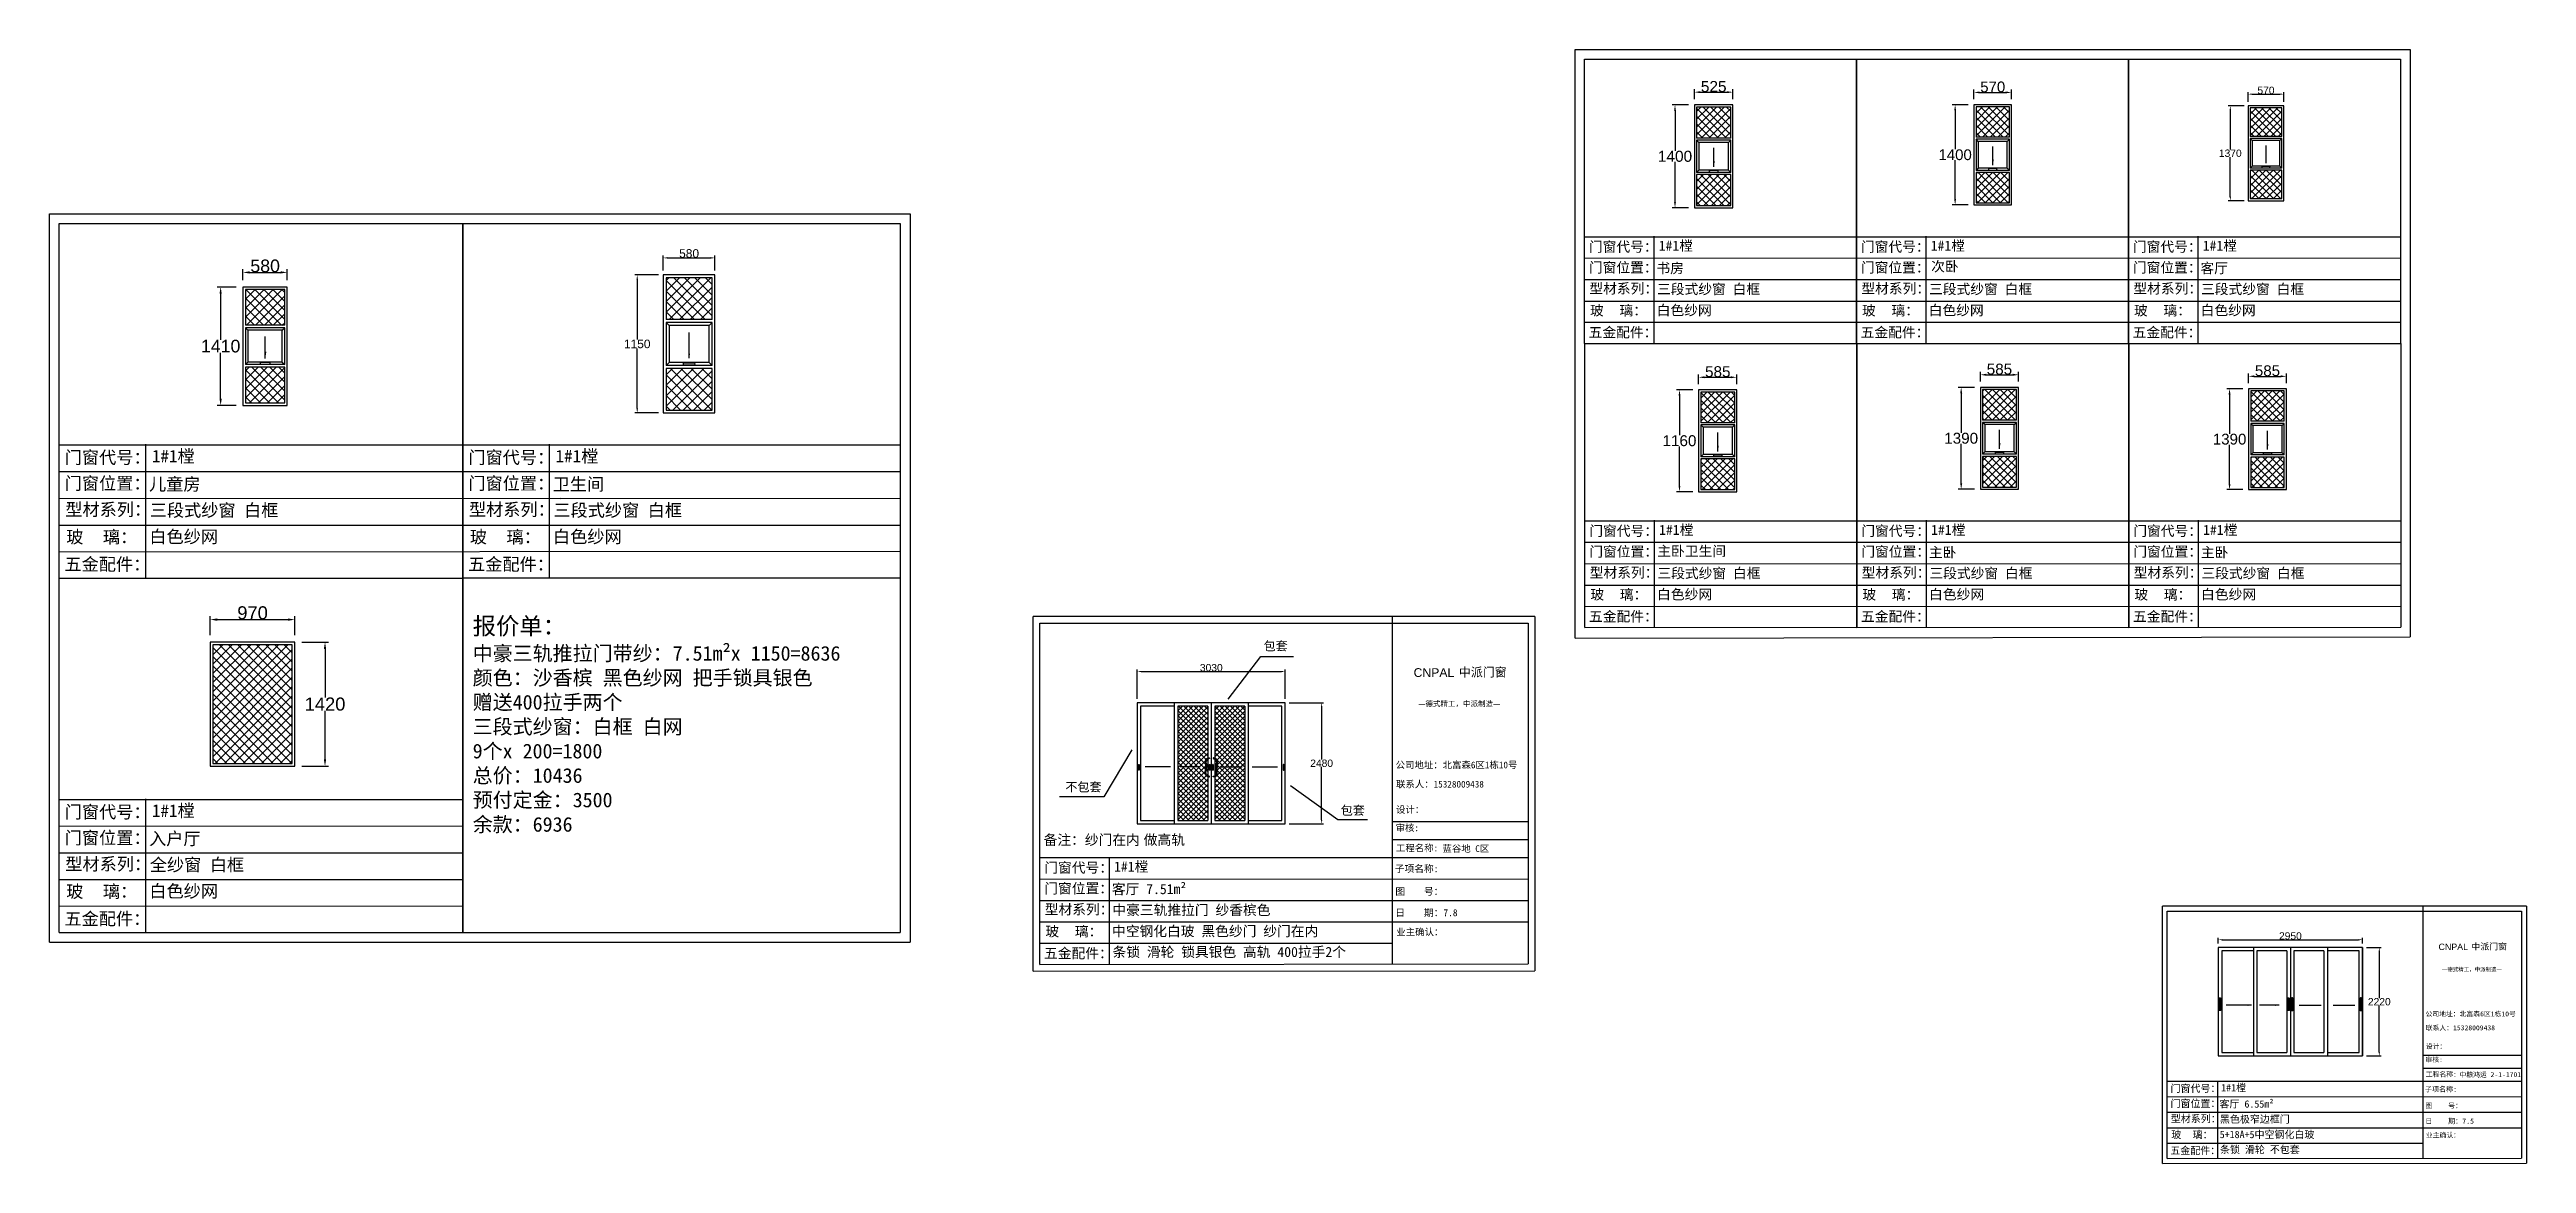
# Model space of a CAD drawing. Header units: inches. Extents: x -138455 to 599497, y -747149 to 13167.
# Drawn here: x 117887 to 168568, y -143740 to -120940 of the extents above; entities that cross this region are included whole.
import ezdxf

# ---------------------------------------------------------------- set-up
doc = ezdxf.new("R2010")
doc.units = ezdxf.units.IN
doc.header["$MEASUREMENT"] = 0
doc.header["$PDMODE"] = 35
doc.header["$PDSIZE"] = -3
doc.layers.add('0 @ 1', color=7, linetype='Continuous')
doc.styles.add('Annotative', font='arialbd.ttf')
doc.styles.add('MtXpl_', font='')
doc.styles.get("Standard").update_dxf_attribs({"font": 'arial.ttf'})
doc.styles.get('MtXpl_').set_extended_font_data('SimSun')
doc.dimstyles.get("Standard").update_dxf_attribs({"dimtxt": 80, "dimasz": 70, "dimexe": 40, "dimexo": 80, "dimgap": 0, "dimtad": 1, "dimtih": 1, "dimtoh": 1, "dimdec": 0, "dimzin": 0, "dimdsep": 46, "dimtxsty": 'Standard', "dimcen": 0.09, "dimadec": 0, "dimazin": 0, "dimtfac": 1, "dimtdec": 0, "dimtofl": 0, "dimtmove": 0, "dimatfit": 3, "dimfxl": 0, "dimtolj": 1, "dimtzin": 0, "dimarcsym": 0})
pattern_1 = [(45, (17833.36, -10904.98), (-53.03301, 53.03301), []), (135, (17833.36, -10904.98), (-53.03301, -53.03301), [])]

msp = doc.modelspace()

# ---------------------------------------------------------------- texts
for height, p in [(178.72, (145797.4, -133781.8)), (129.7, (166768.8, -139371.1))]:
    msp.add_text('CNPAL', height=height).set_placement(p)
at = {"style": 'MtXpl_'}
for s, height, p in [('中派门窗', 178.72, (146725.3, -133774.4)), ('—德式精工，中派制造—', 109.979, (145890.9, -134384.3)), ('公司地址：北富森6区1栋10号', 137.473, (145430, -135652.4)), ('联系人：15328009438', 137.473, (145437.5, -136045.4)), ('审核:', 137.47, (145428.9, -136939.9)), ('设计：', 137.47, (145437.7, -136567.1)), ('工程名称:', 137.47, (145437.1, -137352.7)), ('蓝谷地 C区', 137.47, (146388.2, -137364.5)), ('子项名称:', 142.06, (145413.2, -137777.5)), ('图    号：', 142.06, (145423.5, -138243.4)), ('日    期：7.8', 142.06, (145424, -138678.6)), ('业主确认：', 137.47, (145443, -139070.4)), ('中派门窗', 129.7, (167442.2, -139365.7)), ('—德式精工，中派制造—', 79.816, (166836.6, -139808.3)), ('公司地址：北富森6区1栋10号', 99.77, (166502.2, -140728.7)), ('联系人：15328009438', 99.77, (166507.6, -141013.9)), ('设计：', 99.77, (166507.8, -141392.5)), ('审核:', 99.77, (166501.4, -141663)), ('工程名称:', 99.77, (166507.3, -141962.7)), ('中粮鸿运 2-1-1701', 99.77, (167197.6, -141971.2)), ('子项名称:', 103.1, (166490, -142270.9)), ('图    号：', 103.1, (166497.4, -142609)), ('日    期：7.5', 103.1, (166497.8, -142924.9)), ('业主确认：', 99.77, (166511.6, -143209.3))]:
    msp.add_text(s, height=height, dxfattribs=at).set_placement(p)
at = {"layer": '0 @ 1', "style": 'Annotative'}
for s, height, p in [('门窗代号：', 206.21, (149384.8, -125079.1)), ('门窗代号：', 206.21, (154950.2, -125079.2)), ('门窗代号：', 206.21, (160515.6, -125079.2)), ('门窗位置：', 206.21, (149384.8, -125503.9)), ('门窗位置：', 206.21, (154950.2, -125504)), ('门窗位置：', 206.21, (160515.6, -125504)), ('型材系列：', 206.21, (149393.5, -125933.1)), ('玻    璃：', 206.21, (149407.9, -126383.1)), ('型材系列：', 206.21, (154958.9, -125933.2)), ('玻    璃：', 206.21, (154973.3, -126383.2)), ('型材系列：', 206.21, (160524.2, -125933.2)), ('玻    璃：', 206.21, (160538.7, -126383.2)), ('五金配件：', 206.21, (149379.7, -126831.4)), ('五金配件：', 206.21, (154945.1, -126831.5)), ('五金配件：', 206.21, (160510.5, -126831.5)), ('门窗代号：', 257.28, (118199.7, -129417.3)), ('门窗代号：', 257.28, (126458.3, -129417.3)), ('门窗位置：', 257.28, (118199.7, -129947.3)), ('门窗位置：', 257.28, (126458.3, -129947.3)), ('型材系列：', 257.28, (118210.5, -130482.7)), ('型材系列：', 257.28, (126469.2, -130482.7)), ('玻    璃：', 257.28, (118228.5, -131044.1)), ('玻    璃：', 257.28, (126487.1, -131044.1)), ('门窗代号：', 206.21, (149392.8, -130894.6)), ('门窗代号：', 206.21, (154958.2, -130894.7)), ('门窗代号：', 206.21, (160523.6, -130894.7)), ('门窗位置：', 206.21, (149392.8, -131319.4)), ('门窗位置：', 206.21, (154958.2, -131319.5)), ('门窗位置：', 206.21, (160523.6, -131319.5)), ('五金配件：', 257.28, (118193.4, -131603.5)), ('五金配件：', 257.28, (126452, -131603.5)), ('型材系列：', 206.21, (149401.5, -131748.6)), ('型材系列：', 206.21, (154966.9, -131748.7)), ('型材系列：', 206.21, (160532.3, -131748.7)), ('玻    璃：', 206.21, (149415.9, -132198.5)), ('玻    璃：', 206.21, (154981.3, -132198.7)), ('玻    璃：', 206.21, (160546.7, -132198.7)), ('五金配件：', 206.21, (149387.7, -132646.9)), ('五金配件：', 206.21, (154953.1, -132647)), ('五金配件：', 206.21, (160518.5, -132647)), ('门窗代号：', 257.28, (118199.5, -136673.1)), ('门窗位置：', 257.28, (118199.5, -137203.1)), ('备注：纱门在内 做高轨', 206.21, (138226.8, -137218.7)), ('型材系列：', 257.28, (118210.4, -137738.5)), ('门窗代号：', 206.21, (138241, -137788.4)), ('玻    璃：', 257.28, (118228.3, -138299.9)), ('门窗位置：', 206.21, (138241, -138213.2)), ('五金配件：', 257.28, (118193.2, -138859.3)), ('型材系列：', 206.21, (138249.7, -138642.4)), ('玻    璃：', 206.21, (138264.1, -139092.4)), ('五金配件：', 206.21, (138235.9, -139540.7)), ('门窗代号：', 149.66, (161284.8, -142278.9)), ('型材系列：', 149.66, (161291.1, -142898.6)), ('门窗位置：', 149.66, (161284.8, -142587.2)), ('五金配件：', 149.66, (161281.1, -143550.6)), ('玻    璃：', 149.66, (161301.5, -143225.2))]:
    msp.add_text(s, height=height, dxfattribs=at).set_placement(p)
at = {"layer": '0 @ 1', "attachment_point": 1, "style": 'Annotative'}
for s, width, insert, char_height in [('{\\fSimSun|b1|i0|c134|p2;1#1樘}', 4396.385, (150812.7, -124851.8), 206.21), ('{\\fSimSun|b1|i0|c134|p2;1#1樘}', 4396.385, (156378.1, -124852), 206.21), ('{\\fSimSun|b1|i0|c134|p2;1#1樘}', 4396.385, (161943.5, -124852), 206.21), ('{\\fSimSun|b1|i0|c134|p2;书房   }', 4396.385, (150766.6, -125311.3), 206.21), ('{\\fSimSun|b1|i0|c134|p2;次卧 }', 4396.385, (156387.9, -125275.4), 206.21), ('{\\fSimSun|b1|i0|c134|p2;客厅  }', 4396.385, (161897.4, -125311.4), 206.21), ('{\\fSimSun|b1|i0|c134|p2;三段式纱窗 白框}', 4396.385, (150778.5, -125739.4), 206.21), ('{\\fSimSun|b1|i0|c134|p2;白色纱网 }', 5972.399, (150772, -126171.9), 206.21), ('{\\fSimSun|b1|i0|c134|p2;三段式纱窗 白框}', 4396.385, (156343.9, -125739.5), 206.21), ('{\\fSimSun|b1|i0|c134|p2;白色纱网 }', 5972.399, (156337.4, -126172), 206.21), ('{\\fSimSun|b1|i0|c134|p2;三段式纱窗 白框}', 4396.385, (161909.3, -125739.5), 206.21), ('{\\fSimSun|b1|i0|c134|p2;白色纱网 }', 5972.399, (161902.7, -126172), 206.21), ('{\\fSimSun|b1|i0|c134|p2;1#1樘}', 4396.385, (119981.3, -129133.7), 257.281), ('{\\fSimSun|b1|i0|c134|p2;1#1樘}', 4396.385, (128239.9, -129133.7), 257.281), ('{\\fSimSun|b1|i0|c134|p2;儿童房}', 4396.385, (119923.8, -129706.9), 257.281), ('{\\fSimSun|b1|i0|c134|p2;卫生间 }', 4396.385, (128182.4, -129706.9), 257.281), ('{\\fSimSun|b1|i0|c134|p2;三段式纱窗 白框}', 4396.385, (119938.6, -130241.1), 257.281), ('{\\fSimSun|b1|i0|c134|p2;三段式纱窗 白框}', 4396.385, (128197.2, -130241.1), 257.281), ('{\\fSimSun|b1|i0|c134|p2;白色纱网 }', 5972.399, (119930.4, -130780.7), 257.281), ('{\\fSimSun|b1|i0|c134|p2;白色纱网 }', 5972.399, (128189.1, -130780.7), 257.281), ('{\\fSimSun|b1|i0|c134|p2;1#1樘}', 4396.385, (150820.7, -130667.3), 206.21), ('{\\fSimSun|b1|i0|c134|p2;1#1樘}', 4396.385, (156386.1, -130667.5), 206.21), ('{\\fSimSun|b1|i0|c134|p2;1#1樘}', 4396.385, (161951.5, -130667.5), 206.21), ('{\\fSimSun|b1|i0|c134|p2;主卧卫生间   }', 4396.385, (150783.9, -131102.3), 206.21), ('{\\fSimSun|b1|i0|c134|p2;主卧}', 4396.385, (156340, -131126.9), 206.21), ('{\\fSimSun|b1|i0|c134|p2;主卧}', 4396.385, (161905.4, -131126.9), 206.21), ('{\\fSimSun|b1|i0|c134|p2;三段式纱窗 白框}', 4396.385, (150786.5, -131554.9), 206.21), ('{\\fSimSun|b1|i0|c134|p2;三段式纱窗 白框}', 4396.385, (156351.9, -131555), 206.21), ('{\\fSimSun|b1|i0|c134|p2;三段式纱窗 白框}', 4396.385, (161917.3, -131555), 206.21), ('{\\fSimSun|b1|i0|c134|p2;白色纱网 }', 5972.399, (150780, -131987.4), 206.21), ('{\\fSimSun|b1|i0|c134|p2;白色纱网 }', 5972.399, (156345.4, -131987.5), 206.21), ('{\\fSimSun|b1|i0|c134|p2;白色纱网 }', 5972.399, (161910.8, -131987.5), 206.21), ('{\\fSimSun|b1|i0|c134|p2;报价单：\\P\\H0.85714x;中豪三轨推拉门带纱：7.51m²x 1150=8636\\P颜色：沙香槟 黑色纱网 把手锁具银色\\P赠送400拉手两个\\P三段式纱窗：白框 白网 \\P9个x 200=1800\\P总价：10436\\P预付定金：3500\\P余款：6936}', 9905.416, (126545, -132564.9), 350), ('{\\fSimSun|b1|i0|c134|p2;包套}', 945.13, (142728.1, -133059.5), 180.693), ('{\\fSimSun|b1|i0|c134|p2;不包套}', 945.13, (138671.9, -135946.1), 180.693), ('{\\fSimSun|b1|i0|c134|p2;1#1樘}', 4396.385, (119981.3, -136389.5), 257.281), ('{\\fSimSun|b1|i0|c134|p2;包套}', 945.13, (144306.7, -136424.8), 180.693), ('{\\fSimSun|b1|i0|c134|p2;入户厅}', 4396.385, (119923.8, -136962.7), 257.281), ('{\\fSimSun|b1|i0|c134|p2;全纱窗 白框}', 4396.385, (119938.6, -137496.9), 257.281), ('{\\fSimSun|b1|i0|c134|p2;1#1樘}', 4396.385, (139668.9, -137561.2), 206.21), ('{\\fSimSun|b1|i0|c134|p2;白色纱网 }', 5972.399, (119930.4, -138036.5), 257.281), ('{\\fSimSun|b1|i0|c134|p2;客厅 7.51m²   }', 4396.385, (139622.8, -138020.6), 206.21), ('{\\fSimSun|b1|i0|c134|p2;中空钢化白玻 黑色纱门 纱门在内}', 5972.399, (139628.1, -138881.2), 206.21), ('{\\fSimSun|b1|i0|c134|p2;中豪三轨推拉门 纱香槟色}', 4396.385, (139634.7, -138448.7), 206.21), ('{\\fSimSun|b1|i0|c134|p2;条锁 滑轮 锁具银色 高轨 400拉手2个}', 5156.596, (139636.1, -139307.3), 206.21), ('{\\fSimSun|b1|i0|c134|p2;1#1樘}', 4396.385, (162321.1, -142113.9), 149.655), ('{\\fSimSun|b1|i0|c134|p2;客厅 6.55m² }', 4396.385, (162287.6, -142447.4), 149.655), ('{\\fSimSun|b1|i0|c134|p2;黑色极窄边框门}', 4396.385, (162296.2, -142758.1), 149.655), ('{\\fSimSun|b1|i0|c134|p2;5+18A+5中空钢化白玻 }', 5972.399, (162291.5, -143071.9), 149.655), ('{\\fSimSun|b1|i0|c134|p2;条锁 滑轮 不包套 }', 5156.596, (162297.3, -143381.2), 149.655)]:
    msp.add_mtext_dynamic_manual_height_columns(s, width=width, gutter_width=903.5, heights=[0], dxfattribs=dict(at, insert=insert, char_height=char_height))

# ---------------------------------------------------------------- blocks, each defined once
blk = doc.blocks.new('*D793')
at = {"color": 0, "lineweight": -2, "transparency": 16777216}
for p, q in [((151678, -122382), (151455, -122382)), ((151495, -122462), (151495, -123005)), ((151495, -123702), (151495, -123159)), ((151678, -123782), (151455, -123782))]:
    blk.add_line(p, q, dxfattribs=at)
at = {"color": 0, "transparency": 16777216}
for points in [[(151482, -122462), (151508, -122462), (151495, -122382)], [(151482, -123702), (151508, -123702), (151495, -123782)]]:
    blk.add_solid(points, dxfattribs=at)
at = {"layer": 'Defpoints', "color": 0, "transparency": 16777216}
for p in [(151758, -122382), (151495, -123782), (151758, -123782)]:
    blk.add_point(p, dxfattribs=at)
at = {"color": 0, "transparency": 16777216, "insert": (151495, -123082), "char_height": 150, "attachment_point": 5}
blk.add_mtext('\\A1;1400', dxfattribs=at)
blk = doc.blocks.new('*D794')
at = {"color": 0, "lineweight": -2, "transparency": 16777216}
for p, q in [((151758, -122302), (151758, -122169)), ((151838, -122209), (152203, -122209)), ((152283, -122302), (152283, -122169))]:
    blk.add_line(p, q, dxfattribs=at)
at = {"color": 0, "transparency": 16777216}
for points in [[(151838, -122196), (151838, -122222), (151758, -122209)], [(152203, -122196), (152203, -122222), (152283, -122209)]]:
    blk.add_solid(points, dxfattribs=at)
at = {"layer": 'Defpoints', "color": 0, "transparency": 16777216}
for p in [(152283, -122209), (151758, -122382), (152283, -122382)]:
    blk.add_point(p, dxfattribs=at)
at = {"color": 0, "transparency": 16777216, "insert": (152021, -122133), "char_height": 150, "attachment_point": 5}
blk.add_mtext('\\A1;525', dxfattribs=at)
blk = doc.blocks.new('*D797')
at = {"color": 0, "lineweight": -2, "transparency": 16777216}
for p, q in [((157320, -122418), (157096, -122418)), ((157136, -122498), (157136, -123041)), ((157136, -123738), (157136, -123195)), ((157320, -123818), (157096, -123818))]:
    blk.add_line(p, q, dxfattribs=at)
at = {"color": 0, "transparency": 16777216}
for points in [[(157123, -122498), (157149, -122498), (157136, -122418)], [(157123, -123738), (157149, -123738), (157136, -123818)]]:
    blk.add_solid(points, dxfattribs=at)
at = {"layer": 'Defpoints', "color": 0, "transparency": 16777216}
for p in [(157400, -122418), (157136, -123818), (157400, -123818)]:
    blk.add_point(p, dxfattribs=at)
at = {"color": 0, "transparency": 16777216, "insert": (157136, -123118), "char_height": 150, "attachment_point": 5}
blk.add_mtext('\\A1;1400', dxfattribs=at)
blk = doc.blocks.new('*D798')
at = {"color": 0, "lineweight": -2, "transparency": 16777216}
for p, q in [((157400, -122338), (157400, -122205)), ((157480, -122245), (157845, -122245)), ((157925, -122338), (157925, -122205))]:
    blk.add_line(p, q, dxfattribs=at)
at = {"color": 0, "transparency": 16777216}
for points in [[(157480, -122232), (157480, -122259), (157400, -122245)], [(157845, -122232), (157845, -122259), (157925, -122245)]]:
    blk.add_solid(points, dxfattribs=at)
at = {"layer": 'Defpoints', "color": 0, "transparency": 16777216}
for p in [(157925, -122245), (157400, -122418), (157925, -122418)]:
    blk.add_point(p, dxfattribs=at)
at = {"color": 0, "transparency": 16777216, "insert": (157662, -122169), "char_height": 150, "attachment_point": 5}
blk.add_mtext('\\A1;570', dxfattribs=at)
blk = doc.blocks.new('*D795')
at = {"color": 0, "lineweight": -2, "transparency": 16777216}
for p, q in [((151724, -128196), (151501, -128196)), ((151541, -128276), (151541, -128819)), ((151541, -129516), (151541, -128973)), ((151724, -129596), (151501, -129596))]:
    blk.add_line(p, q, dxfattribs=at)
at = {"color": 0, "transparency": 16777216}
for points in [[(151528, -128276), (151554, -128276), (151541, -128196)], [(151528, -129516), (151554, -129516), (151541, -129596)]]:
    blk.add_solid(points, dxfattribs=at)
at = {"layer": 'Defpoints', "color": 0, "transparency": 16777216}
for p in [(151804, -128196), (151541, -129596), (151804, -129596)]:
    blk.add_point(p, dxfattribs=at)
at = {"color": 0, "transparency": 16777216, "insert": (151541, -128896), "char_height": 150, "attachment_point": 5}
blk.add_mtext('\\A1;1160', dxfattribs=at)
blk = doc.blocks.new('*D796')
at = {"color": 0, "lineweight": -2, "transparency": 16777216}
for p, q in [((151804, -128116), (151804, -127983)), ((151884, -128023), (152249, -128023)), ((152329, -128116), (152329, -127983))]:
    blk.add_line(p, q, dxfattribs=at)
at = {"color": 0, "transparency": 16777216}
for points in [[(151884, -128010), (151884, -128036), (151804, -128023)], [(152249, -128010), (152249, -128036), (152329, -128023)]]:
    blk.add_solid(points, dxfattribs=at)
at = {"layer": 'Defpoints', "color": 0, "transparency": 16777216}
for p in [(151804, -128196), (152329, -128023), (152329, -128196)]:
    blk.add_point(p, dxfattribs=at)
at = {"color": 0, "transparency": 16777216, "insert": (152067, -127947), "char_height": 150, "attachment_point": 5}
blk.add_mtext('\\A1;585', dxfattribs=at)
blk = doc.blocks.new('*D799')
at = {"color": 0, "lineweight": -2, "transparency": 16777216}
for p, q in [((157252, -128198), (157028, -128198)), ((157068, -128278), (157068, -128821)), ((157068, -129518), (157068, -128974)), ((157252, -129598), (157028, -129598))]:
    blk.add_line(p, q, dxfattribs=at)
at = {"color": 0, "transparency": 16777216}
for points in [[(157055, -128278), (157082, -128278), (157068, -128198)], [(157055, -129518), (157082, -129518), (157068, -129598)]]:
    blk.add_solid(points, dxfattribs=at)
at = {"layer": 'Defpoints', "color": 0, "transparency": 16777216}
for p in [(157332, -128198), (157068, -129598), (157332, -129598)]:
    blk.add_point(p, dxfattribs=at)
at = {"color": 0, "transparency": 16777216, "insert": (157068, -128898), "char_height": 150, "attachment_point": 5}
blk.add_mtext('\\A1;1390', dxfattribs=at)
blk = doc.blocks.new('*D800')
at = {"color": 0, "lineweight": -2, "transparency": 16777216}
for p, q in [((157332, -128118), (157332, -127985)), ((157412, -128025), (157777, -128025)), ((157857, -128118), (157857, -127985))]:
    blk.add_line(p, q, dxfattribs=at)
at = {"color": 0, "transparency": 16777216}
for points in [[(157412, -128011), (157412, -128038), (157332, -128025)], [(157777, -128011), (157777, -128038), (157857, -128025)]]:
    blk.add_solid(points, dxfattribs=at)
at = {"layer": 'Defpoints', "color": 0, "transparency": 16777216}
for p in [(157332, -128198), (157857, -128025), (157857, -128198)]:
    blk.add_point(p, dxfattribs=at)
at = {"color": 0, "transparency": 16777216, "insert": (157594, -127948), "char_height": 150, "attachment_point": 5}
blk.add_mtext('\\A1;585', dxfattribs=at)
blk = doc.blocks.new('*D801')
at = {"color": 0, "lineweight": -2, "transparency": 16777216}
for p, q in [((162817, -128198), (162594, -128198)), ((162634, -128278), (162634, -128821)), ((162634, -129518), (162634, -128974)), ((162817, -129598), (162594, -129598))]:
    blk.add_line(p, q, dxfattribs=at)
at = {"color": 0, "transparency": 16777216}
for points in [[(162620, -128278), (162647, -128278), (162634, -128198)], [(162620, -129518), (162647, -129518), (162634, -129598)]]:
    blk.add_solid(points, dxfattribs=at)
at = {"layer": 'Defpoints', "color": 0, "transparency": 16777216}
for p in [(162897, -128198), (162634, -129598), (162897, -129598)]:
    blk.add_point(p, dxfattribs=at)
at = {"color": 0, "transparency": 16777216, "insert": (162634, -128898), "char_height": 150, "attachment_point": 5}
blk.add_mtext('\\A1;1390', dxfattribs=at)
blk = doc.blocks.new('*D802')
at = {"color": 0, "lineweight": -2, "transparency": 16777216}
for p, q in [((162897, -128118), (162897, -127985)), ((162977, -128025), (163342, -128025)), ((163422, -128118), (163422, -127985))]:
    blk.add_line(p, q, dxfattribs=at)
at = {"color": 0, "transparency": 16777216}
for points in [[(162977, -128011), (162977, -128038), (162897, -128025)], [(163342, -128011), (163342, -128038), (163422, -128025)]]:
    blk.add_solid(points, dxfattribs=at)
at = {"layer": 'Defpoints', "color": 0, "transparency": 16777216}
for p in [(162897, -128198), (163422, -128025), (163422, -128198)]:
    blk.add_point(p, dxfattribs=at)
at = {"color": 0, "transparency": 16777216, "insert": (163160, -127948), "char_height": 150, "attachment_point": 5}
blk.add_mtext('\\A1;585', dxfattribs=at)
blk = doc.blocks.new('*D815')
at = {"color": 0, "lineweight": -2, "transparency": 16777216}
for p, q in [((162809, -122382), (162586, -122382)), ((162626, -122462), (162626, -123006)), ((162626, -123702), (162626, -123159)), ((162809, -123782), (162586, -123782))]:
    blk.add_line(p, q, dxfattribs=at)
at = {"color": 0, "transparency": 16777216}
for points in [[(162612, -122462), (162639, -122462), (162626, -122382)], [(162612, -123702), (162639, -123702), (162626, -123782)]]:
    blk.add_solid(points, dxfattribs=at)
at = {"layer": 'Defpoints', "color": 0, "transparency": 16777216}
for p in [(162889, -122382), (162626, -123782), (162889, -123782)]:
    blk.add_point(p, dxfattribs=at)
at = {"color": 0, "transparency": 16777216, "insert": (162626, -123082), "char_height": 150, "width": 433.32, "attachment_point": 5}
blk.add_mtext('\\A1;1410', dxfattribs=at)
blk = doc.blocks.new('*D816')
at = {"color": 0, "lineweight": -2, "transparency": 16777216}
for p, q in [((162889, -122302), (162889, -122169)), ((162969, -122209), (163334, -122209)), ((163414, -122302), (163414, -122169))]:
    blk.add_line(p, q, dxfattribs=at)
at = {"color": 0, "transparency": 16777216}
for points in [[(162969, -122196), (162969, -122223), (162889, -122209)], [(163334, -122196), (163334, -122223), (163414, -122209)]]:
    blk.add_solid(points, dxfattribs=at)
at = {"layer": 'Defpoints', "color": 0, "transparency": 16777216}
for p in [(162889, -122382), (163414, -122209), (163414, -122382)]:
    blk.add_point(p, dxfattribs=at)
at = {"color": 0, "transparency": 16777216, "insert": (163152, -122133), "char_height": 150, "attachment_point": 5}
blk.add_mtext('\\A1;580', dxfattribs=at)
blk = doc.blocks.new('*D809')
at = {"color": 0, "lineweight": -2, "transparency": 16777216}
for p, q in [((110563, -132956), (110563, -132738)), ((110643, -132778), (111453, -132778)), ((111533, -132956), (111533, -132738))]:
    blk.add_line(p, q, dxfattribs=at)
at = {"color": 0, "transparency": 16777216}
for points in [[(110643, -132765), (110643, -132792), (110563, -132778)], [(111453, -132765), (111453, -132792), (111533, -132778)]]:
    blk.add_solid(points, dxfattribs=at)
at = {"layer": 'Defpoints', "color": 0, "transparency": 16777216}
for p in [(111533, -132778), (110563, -133036), (111533, -133036)]:
    blk.add_point(p, dxfattribs=at)
at = {"color": 0, "transparency": 16777216, "insert": (111048, -132702), "char_height": 150, "attachment_point": 5}
blk.add_mtext('\\A1;970', dxfattribs=at)
blk = doc.blocks.new('*D810')
at = {"color": 0, "lineweight": -2, "transparency": 16777216}
for p, q in [((111613, -133036), (111917, -133036)), ((111877, -133116), (111877, -133669)), ((111877, -134376), (111877, -133822)), ((111613, -134456), (111917, -134456))]:
    blk.add_line(p, q, dxfattribs=at)
at = {"color": 0, "transparency": 16777216}
for points in [[(111863, -133116), (111890, -133116), (111877, -133036)], [(111863, -134376), (111890, -134376), (111877, -134456)]]:
    blk.add_solid(points, dxfattribs=at)
at = {"layer": 'Defpoints', "color": 0, "transparency": 16777216}
for p in [(111533, -133036), (111533, -134456), (111877, -134456)]:
    blk.add_point(p, dxfattribs=at)
at = {"color": 0, "transparency": 16777216, "insert": (111877, -133746), "char_height": 150, "attachment_point": 5}
blk.add_mtext('\\A1;1420', dxfattribs=at)
blk = doc.blocks.new('*D812')
at = {"color": 0, "lineweight": -2, "transparency": 16777216}
for p, q in [((130350, -125841), (129934, -125841)), ((129974, -125921), (129974, -126975)), ((129974, -128183), (129974, -127129)), ((130350, -128263), (129934, -128263))]:
    blk.add_line(p, q, dxfattribs=at)
at = {"color": 0, "transparency": 16777216}
for points in [[(129961, -125921), (129987, -125921), (129974, -125841)], [(129961, -128183), (129987, -128183), (129974, -128263)]]:
    blk.add_solid(points, dxfattribs=at)
at = {"layer": 'Defpoints', "color": 0, "transparency": 16777216}
for p in [(130430, -125841), (129974, -128263), (130430, -128263)]:
    blk.add_point(p, dxfattribs=at)
at = {"color": 0, "transparency": 16777216, "insert": (129974, -127052), "char_height": 150, "attachment_point": 5}
blk.add_mtext('\\A1;1150', dxfattribs=at)
blk = doc.blocks.new('*D813')
at = {"color": 0, "lineweight": -2, "transparency": 16777216}
for p, q in [((130430, -125761), (130430, -125502)), ((130510, -125542), (131258, -125542)), ((131338, -125761), (131338, -125502))]:
    blk.add_line(p, q, dxfattribs=at)
at = {"color": 0, "transparency": 16777216}
for points in [[(130510, -125528), (130510, -125555), (130430, -125542)], [(131258, -125528), (131258, -125555), (131338, -125542)]]:
    blk.add_solid(points, dxfattribs=at)
at = {"layer": 'Defpoints', "color": 0, "transparency": 16777216}
for p in [(131338, -125542), (130430, -125841), (131338, -125841)]:
    blk.add_point(p, dxfattribs=at)
at = {"color": 0, "transparency": 16777216, "insert": (130884, -125465), "char_height": 150, "attachment_point": 5}
blk.add_mtext('\\A1;580', dxfattribs=at)
blk = doc.blocks.new('*D817')
at = {"color": 0, "lineweight": -2, "transparency": 16777216}
for p, q in [((162794, -122092), (162468, -122092)), ((162508, -122172), (162508, -122986)), ((162508, -123954), (162508, -123140)), ((162794, -124034), (162468, -124034))]:
    blk.add_line(p, q, dxfattribs=at)
at = {"color": 0, "transparency": 16777216}
for points in [[(162495, -122172), (162522, -122172), (162508, -122092)], [(162495, -123954), (162522, -123954), (162508, -124034)]]:
    blk.add_solid(points, dxfattribs=at)
at = {"layer": 'Defpoints', "color": 0, "transparency": 16777216}
for p in [(162874, -122092), (162508, -124034), (162874, -124034)]:
    blk.add_point(p, dxfattribs=at)
at = {"color": 0, "transparency": 16777216, "insert": (162508, -123063), "char_height": 150, "width": 433.32, "attachment_point": 5}
blk.add_mtext('\\A1;1370', dxfattribs=at)
blk = doc.blocks.new('*D818')
at = {"color": 0, "lineweight": -2, "transparency": 16777216}
for p, q in [((162874, -122012), (162874, -121813)), ((162954, -121853), (163522, -121853)), ((163602, -122012), (163602, -121813))]:
    blk.add_line(p, q, dxfattribs=at)
at = {"color": 0, "transparency": 16777216}
for points in [[(162954, -121839), (162954, -121866), (162874, -121853)], [(163522, -121839), (163522, -121866), (163602, -121853)]]:
    blk.add_solid(points, dxfattribs=at)
at = {"layer": 'Defpoints', "color": 0, "transparency": 16777216}
for p in [(162874, -122092), (163602, -121853), (163602, -122092)]:
    blk.add_point(p, dxfattribs=at)
at = {"color": 0, "transparency": 16777216, "insert": (163238, -121776), "char_height": 150, "attachment_point": 5}
blk.add_mtext('\\A1;570', dxfattribs=at)
blk = doc.blocks.new('*D819')
at = {"color": 0, "lineweight": -2, "transparency": 16777216}
for p, q in [((140143, -134229), (140143, -133631)), ((140223, -133671), (143093, -133671)), ((143173, -134229), (143173, -133631))]:
    blk.add_line(p, q, dxfattribs=at)
at = {"color": 0, "transparency": 16777216}
for points in [[(140223, -133658), (140223, -133684), (140143, -133671)], [(143093, -133658), (143093, -133684), (143173, -133671)]]:
    blk.add_solid(points, dxfattribs=at)
at = {"layer": 'Defpoints', "color": 0, "transparency": 16777216}
for p in [(143173, -133671), (140143, -134309), (143173, -134309)]:
    blk.add_point(p, dxfattribs=at)
at = {"color": 0, "transparency": 16777216, "insert": (141658, -133594), "char_height": 150, "attachment_point": 5}
blk.add_mtext('\\A1;3030', dxfattribs=at)
blk = doc.blocks.new('*D820')
at = {"color": 0, "lineweight": -2, "transparency": 16777216}
for p, q in [((143253, -134309), (143956, -134309)), ((143916, -134389), (143916, -135472)), ((143916, -136709), (143916, -135625)), ((143253, -136789), (143956, -136789))]:
    blk.add_line(p, q, dxfattribs=at)
at = {"color": 0, "transparency": 16777216}
for points in [[(143903, -134389), (143929, -134389), (143916, -134309)], [(143903, -136709), (143929, -136709), (143916, -136789)]]:
    blk.add_solid(points, dxfattribs=at)
at = {"layer": 'Defpoints', "color": 0, "transparency": 16777216}
for p in [(143173, -134309), (143173, -136789), (143916, -136789)]:
    blk.add_point(p, dxfattribs=at)
at = {"color": 0, "transparency": 16777216, "insert": (143916, -135549), "char_height": 150, "attachment_point": 5}
blk.add_mtext('\\A1;2480', dxfattribs=at)
blk = doc.blocks.new('123z')
at = {"color": 0}
for points in [[(94078, 52755), (94078, 52755, 0.414214), (94088, 52765), (94088, 52845, 0.414214), (94078, 52855), (94078, 52855, 0.414214), (94068, 52845), (94068, 52765, 0.414214)], [(94078, 52775), (94078, 52775, 0.414214), (94083, 52780), (94083, 52830, 0.414214), (94078, 52835), (94078, 52835, 0.414214), (94073, 52830), (94073, 52780, 0.414214)]]:
    blk.add_lwpolyline(points, format="xyb", close=True, dxfattribs=at)
blk = doc.blocks.new('123hhh')
for centre, radius, start, end in [((280706, -83231), 10, 16.4502, 30.1514), ((280724, -83285), 15, 176.7622, 183.2378), ((280706, -83339), 10, 329.8486, 343.5498)]:
    blk.add_arc(centre, radius, start, end)
for points, knots in [([(280692, -83211), (280689, -83211), (280685, -83210), (280685, -83215), (280690, -83217), (280696, -83217), (280704, -83219), (280711, -83226), (280713, -83239), (280712, -83254), (280711, -83268), (280709, -83277), (280709, -83282), (280709, -83284)], [0, 0, 0, 0, 6.082763, 8.582763, 11.318747, 19.461781, 26.725965, 36.438119, 46.233865, 64.642794, 80.276332, 88.205882, 94.390611, 94.390611, 94.390611, 94.390611]), ([(280715, -83226), (280712, -83222), (280707, -83214), (280697, -83212), (280692, -83211)], [0.93741, 0.93741, 0.93741, 0.93741, 13.606526, 29.417915, 29.417915, 29.417915, 29.417915]), ([(280716, -83229), (280716, -83230), (280717, -83234), (280717, -83249), (280717, -83266), (280717, -83280), (280717, -83285)], [1.197256, 1.197256, 1.197256, 1.197256, 5.358743, 14.155697, 44.084834, 57.684594, 57.684594, 57.684594, 57.684594]), ([(280692, -83359), (280689, -83359), (280685, -83360), (280685, -83355), (280690, -83353), (280696, -83353), (280704, -83351), (280711, -83344), (280713, -83331), (280712, -83316), (280711, -83302), (280709, -83293), (280709, -83288), (280709, -83286)], [0, 0, 0, 0, 6.082763, 8.582763, 11.318747, 19.461781, 26.725965, 36.438119, 46.233865, 64.642794, 80.276332, 88.205882, 94.390611, 94.390611, 94.390611, 94.390611]), ([(280715, -83344), (280712, -83348), (280707, -83356), (280697, -83358), (280692, -83359)], [0.93741, 0.93741, 0.93741, 0.93741, 13.606526, 29.417915, 29.417915, 29.417915, 29.417915]), ([(280716, -83341), (280716, -83340), (280717, -83336), (280717, -83321), (280717, -83304), (280717, -83290), (280717, -83285)], [1.197256, 1.197256, 1.197256, 1.197256, 5.358743, 14.155697, 44.084834, 57.684594, 57.684594, 57.684594, 57.684594])]:
    blk.add_open_spline(points, degree=3, knots=knots)
blk = doc.blocks.new('*D821')
at = {"color": 0, "lineweight": -2, "transparency": 16777216}
for p, q in [((162263, -139240), (162263, -139121)), ((162343, -139161), (165133, -139161)), ((165213, -139240), (165213, -139121))]:
    blk.add_line(p, q, dxfattribs=at)
at = {"color": 0, "transparency": 16777216}
for points in [[(162343, -139148), (162343, -139174), (162263, -139161)], [(165133, -139148), (165133, -139174), (165213, -139161)]]:
    blk.add_solid(points, dxfattribs=at)
at = {"layer": 'Defpoints', "color": 0, "transparency": 16777216}
for p in [(162263, -139320), (165213, -139161), (165213, -139320)]:
    blk.add_point(p, dxfattribs=at)
at = {"color": 0, "transparency": 16777216, "insert": (163738, -139084), "char_height": 150, "attachment_point": 5}
blk.add_mtext('\\A1;2950', dxfattribs=at)
blk = doc.blocks.new('*D822')
at = {"color": 0, "lineweight": -2, "transparency": 16777216}
for p, q in [((165293, -139320), (165597, -139320)), ((165557, -139400), (165557, -140354)), ((165557, -141460), (165557, -140507)), ((165293, -141540), (165597, -141540))]:
    blk.add_line(p, q, dxfattribs=at)
at = {"color": 0, "transparency": 16777216}
for points in [[(165543, -139400), (165570, -139400), (165557, -139320)], [(165543, -141460), (165570, -141460), (165557, -141540)]]:
    blk.add_solid(points, dxfattribs=at)
at = {"layer": 'Defpoints', "color": 0, "transparency": 16777216}
for p in [(165213, -139320), (165213, -141540), (165557, -141540)]:
    blk.add_point(p, dxfattribs=at)
at = {"color": 0, "transparency": 16777216, "insert": (165557, -140430), "char_height": 150, "attachment_point": 5}
blk.add_mtext('\\A1;2220', dxfattribs=at)
blk = doc.blocks.new('123a')
for p, q in [((198466, -5151), (198466, -5360)), ((198471, -5213), (198471, -5298)), ((198488, -5143), (198474, -5143)), ((198476, -5223), (198476, -5288)), ((198491, -5223), (198476, -5223)), ((198476, -5288), (198491, -5288)), ((198481, -5143), (198481, -5203)), ((198481, -5308), (198481, -5368)), ((198491, -5288), (198491, -5223)), ((198496, -5360), (198496, -5151)), ((198474, -5368), (198488, -5368))]:
    blk.add_line(p, q)
for centre, radius, start, end in [((198474, -5151), 8, 90, 180), ((198481, -5213), 10, 90, 180), ((198481, -5298), 10, 180, 270), ((198483, -5216), 10.4, 224.0777, 315.9223), ((198483, -5295), 10.4, 44.0777, 135.9223), ((198488, -5151), 8, 0, 90), ((198474, -5360), 8, 180, 270), ((198488, -5360), 8, 270, 0)]:
    blk.add_arc(centre, radius, start, end)
blk = doc.blocks.new('213')
h = blk.add_hatch()
h.set_pattern_fill('ANSI37', color=256, scale=600)
h.set_pattern_definition([(45, (16312.3, 7716.774), (-53.03301, 53.03301), []), (135, (16312.3, 7716.774), (-53.03301, -53.03301), [])])
h.paths.add_polyline_path([(152253.4, -122412), (151788.4, -122412), (151788.4, -122833.6), (152253.4, -122833.6)])
h.paths.add_polyline_path([(152253.4, -123752), (152253.4, -123330.3), (151788.4, -123330.3), (151788.4, -123752)])
for p, q in [((151758.4, -122382), (151758.4, -123782)), ((152283.4, -122382), (151758.4, -122382)), ((151788.4, -122412), (151788.4, -122833.6)), ((152253.4, -122412), (151788.4, -122412)), ((152253.4, -122833.6), (152253.4, -122412)), ((152283.4, -123782), (152283.4, -122382)), ((152253.4, -122833.6), (151788.4, -122833.6)), ((151788.4, -122863.6), (151788.4, -123300.3)), ((152253.4, -122863.6), (151788.4, -122863.6)), ((151818.4, -122893.6), (151788.4, -122863.6)), ((151818.4, -122893.6), (151818.4, -123270.3)), ((152223.4, -122893.6), (151818.4, -122893.6)), ((152223.4, -122893.6), (152253.4, -122863.6)), ((152223.4, -123270.3), (152223.4, -122893.6)), ((152253.4, -123300.3), (152253.4, -122863.6)), ((151818.4, -123270.3), (151788.4, -123300.3)), ((152253.4, -123300.3), (151788.4, -123300.3)), ((152223.4, -123270.3), (151818.4, -123270.3)), ((152223.4, -123270.3), (152253.4, -123300.3)), ((151788.4, -123330.3), (151788.4, -123752)), ((152253.4, -123330.3), (151788.4, -123330.3)), ((152253.4, -123752), (152253.4, -123330.3)), ((151758.4, -123782), (152283.4, -123782)), ((151788.4, -123752), (152253.4, -123752))]:
    blk.add_line(p, q)
blk.add_lwpolyline([(151970.9, -123295.3), (152070.9, -123295.3, 0.4142136), (152080.9, -123285.3), (152080.9, -123285.3, 0.4142136), (152070.9, -123275.3), (151970.9, -123275.3, 0.4142136), (151960.9, -123285.3), (151960.9, -123285.3, 0.4142136)], format="xyb", close=True)
dim = blk.add_linear_dim(base=(152283.4, -122209.1), p1=(151758.4, -122382), p2=(152283.4, -122382), dimstyle='Standard', override={"dimtxt": 150, "dimasz": 80})
dim.commit()
dim.dimension.update_dxf_attribs({"geometry": '*D794', "text_midpoint": (152020.9, -122132.5)})
dim = blk.add_linear_dim(base=(151494.9, -123782), p1=(151758.4, -122382), p2=(151758.4, -123782), angle=90, dimstyle='Standard', override={"dimtxt": 150, "dimasz": 80})
dim.commit()
dim.dimension.update_dxf_attribs({"geometry": '*D793', "text_midpoint": (151494.9, -123082)})
blk.add_leader([(152022.8, -123227.1), (152022.8, -122965.8)], dimstyle='Standard', override={"dimtxt": 150, "dimasz": 80})
blk = doc.blocks.new('222hhhh')
h = blk.add_hatch()
h.set_pattern_fill('ANSI37', color=256, scale=600)
h.set_pattern_definition([(45, (21953.425, 7680.725), (-53.03301, 53.03301), []), (135, (21953.425, 7680.725), (-53.03301, -53.03301), [])])
h.paths.add_polyline_path([(157894.5, -122448), (157429.5, -122448), (157429.5, -122869.7), (157894.5, -122869.7)])
h.paths.add_polyline_path([(157894.5, -123788), (157894.5, -123366.4), (157429.5, -123366.4), (157429.5, -123788)])
for p, q in [((157399.5, -122418), (157399.5, -123818)), ((157924.5, -122418), (157399.5, -122418)), ((157429.5, -122448), (157429.5, -122869.7)), ((157894.5, -122448), (157429.5, -122448)), ((157894.5, -122869.7), (157894.5, -122448)), ((157924.5, -123818), (157924.5, -122418)), ((157894.5, -122869.7), (157429.5, -122869.7)), ((157429.5, -122899.7), (157429.5, -123336.4)), ((157894.5, -122899.7), (157429.5, -122899.7)), ((157459.5, -122929.7), (157429.5, -122899.7)), ((157459.5, -122929.7), (157459.5, -123306.4)), ((157864.5, -122929.7), (157459.5, -122929.7)), ((157864.5, -122929.7), (157894.5, -122899.7)), ((157864.5, -123306.4), (157864.5, -122929.7)), ((157894.5, -123336.4), (157894.5, -122899.7)), ((157459.5, -123306.4), (157429.5, -123336.4)), ((157864.5, -123306.4), (157459.5, -123306.4)), ((157864.5, -123306.4), (157894.5, -123336.4)), ((157894.5, -123336.4), (157429.5, -123336.4)), ((157429.5, -123366.4), (157429.5, -123788)), ((157894.5, -123366.4), (157429.5, -123366.4)), ((157894.5, -123788), (157894.5, -123366.4)), ((157399.5, -123818), (157924.5, -123818)), ((157429.5, -123788), (157894.5, -123788))]:
    blk.add_line(p, q)
blk.add_lwpolyline([(157612, -123331.4), (157712, -123331.4, 0.4142136), (157722, -123321.4), (157722, -123321.4, 0.4142136), (157712, -123311.4), (157612, -123311.4, 0.4142136), (157602, -123321.4), (157602, -123321.4, 0.4142136)], format="xyb", close=True)
dim = blk.add_linear_dim(base=(157924.5, -122245.2), p1=(157399.5, -122418), p2=(157924.5, -122418), text='570', dimstyle='Standard', override={"dimtxt": 150, "dimasz": 80})
dim.commit()
dim.dimension.update_dxf_attribs({"geometry": '*D798', "text_midpoint": (157662, -122168.6)})
dim = blk.add_linear_dim(base=(157136, -123818), p1=(157399.5, -122418), p2=(157399.5, -123818), angle=90, dimstyle='Standard', override={"dimtxt": 150, "dimasz": 80})
dim.commit()
dim.dimension.update_dxf_attribs({"geometry": '*D797', "text_midpoint": (157136, -123118)})
blk.add_leader([(157663.9, -123263.2), (157663.9, -123001.9)], dimstyle='Standard', override={"dimtxt": 150, "dimasz": 80})
blk = doc.blocks.new('22211z')
h = blk.add_hatch()
h.set_pattern_fill('ANSI37', color=256, scale=600)
h.set_pattern_definition([(45, (16358.39, 1902.734), (-53.03301, 53.03301), []), (135, (16358.39, 1902.734), (-53.03301, -53.03301), [])])
h.paths.add_polyline_path([(152299.5, -128226), (151834.5, -128226), (151834.5, -128647.7), (152299.5, -128647.7)])
h.paths.add_polyline_path([(152299.5, -129566), (152299.5, -129144.4), (151834.5, -129144.4), (151834.5, -129566)])
for p, q in [((151804.5, -128196), (151804.5, -129596)), ((152329.5, -128196), (151804.5, -128196)), ((151834.5, -128226), (151834.5, -128647.7)), ((152299.5, -128226), (151834.5, -128226)), ((152299.5, -128647.7), (152299.5, -128226)), ((152329.5, -129596), (152329.5, -128196)), ((152299.5, -128647.7), (151834.5, -128647.7)), ((151834.5, -128677.7), (151834.5, -129114.4)), ((152299.5, -128677.7), (151834.5, -128677.7)), ((151864.5, -128707.7), (151834.5, -128677.7)), ((151864.5, -128707.7), (151864.5, -129084.4)), ((152269.5, -128707.7), (151864.5, -128707.7)), ((152269.5, -128707.7), (152299.5, -128677.7)), ((152269.5, -129084.4), (152269.5, -128707.7)), ((152299.5, -129114.4), (152299.5, -128677.7)), ((151864.5, -129084.4), (151834.5, -129114.4)), ((152299.5, -129114.4), (151834.5, -129114.4)), ((151834.5, -129144.4), (151834.5, -129566)), ((152299.5, -129144.4), (151834.5, -129144.4)), ((152269.5, -129084.4), (151864.5, -129084.4)), ((152269.5, -129084.4), (152299.5, -129114.4)), ((152299.5, -129566), (152299.5, -129144.4)), ((151804.5, -129596), (152329.5, -129596)), ((151834.5, -129566), (152299.5, -129566))]:
    blk.add_line(p, q)
blk.add_lwpolyline([(152017, -129109.4), (152117, -129109.4, 0.4142136), (152127, -129099.4), (152127, -129099.4, 0.4142136), (152117, -129089.4), (152017, -129089.4, 0.4142136), (152007, -129099.4), (152007, -129099.4, 0.4142136)], format="xyb", close=True)
dim = blk.add_linear_dim(base=(152329.5, -128023.2), p1=(151804.5, -128196), p2=(152329.5, -128196), text='585', dimstyle='Standard', override={"dimtxt": 150, "dimasz": 80})
dim.commit()
dim.dimension.update_dxf_attribs({"geometry": '*D796', "text_midpoint": (152067, -127946.6)})
dim = blk.add_linear_dim(base=(151541, -129596), p1=(151804.5, -128196), p2=(151804.5, -129596), angle=90, text='1160', dimstyle='Standard', override={"dimtxt": 150, "dimasz": 80})
dim.commit()
dim.dimension.update_dxf_attribs({"geometry": '*D795', "text_midpoint": (151541, -128896)})
blk.add_leader([(152068.8, -129041.2), (152068.8, -128779.9)], dimstyle='Standard', override={"dimtxt": 150, "dimasz": 80})
blk = doc.blocks.new('nnnnhhh1')
h = blk.add_hatch()
h.set_pattern_fill('ANSI37', color=256, scale=600)
h.set_pattern_definition([(45, (21885.7, 1901.15), (-53.03301, 53.03301), []), (135, (21885.7, 1901.15), (-53.03301, -53.03301), [])])
h.paths.add_polyline_path([(157826.8, -128227.6), (157361.8, -128227.6), (157361.8, -128649.3), (157826.8, -128649.3)])
h.paths.add_polyline_path([(157826.8, -129567.6), (157826.8, -129145.9), (157361.8, -129145.9), (157361.8, -129567.6)])
for p, q in [((157331.8, -128197.6), (157331.8, -129597.6)), ((157856.8, -128197.6), (157331.8, -128197.6)), ((157361.8, -128227.6), (157361.8, -128649.3)), ((157826.8, -128227.6), (157361.8, -128227.6)), ((157826.8, -128649.3), (157826.8, -128227.6)), ((157856.8, -129597.6), (157856.8, -128197.6)), ((157826.8, -128649.3), (157361.8, -128649.3)), ((157361.8, -128679.3), (157361.8, -129115.9)), ((157826.8, -128679.3), (157361.8, -128679.3)), ((157391.8, -128709.3), (157361.8, -128679.3)), ((157391.8, -128709.3), (157391.8, -129085.9)), ((157796.8, -128709.3), (157391.8, -128709.3)), ((157796.8, -128709.3), (157826.8, -128679.3)), ((157796.8, -129085.9), (157796.8, -128709.3)), ((157826.8, -129115.9), (157826.8, -128679.3)), ((157391.8, -129085.9), (157361.8, -129115.9)), ((157826.8, -129115.9), (157361.8, -129115.9)), ((157361.8, -129145.9), (157361.8, -129567.6)), ((157826.8, -129145.9), (157361.8, -129145.9)), ((157796.8, -129085.9), (157391.8, -129085.9)), ((157796.8, -129085.9), (157826.8, -129115.9)), ((157826.8, -129567.6), (157826.8, -129145.9)), ((157331.8, -129597.6), (157856.8, -129597.6)), ((157361.8, -129567.6), (157826.8, -129567.6))]:
    blk.add_line(p, q)
blk.add_lwpolyline([(157544.3, -129110.9), (157644.3, -129110.9, 0.4142136), (157654.3, -129100.9), (157654.3, -129100.9, 0.4142136), (157644.3, -129090.9), (157544.3, -129090.9, 0.4142136), (157534.3, -129100.9), (157534.3, -129100.9, 0.4142136)], format="xyb", close=True)
dim = blk.add_linear_dim(base=(157856.8, -128024.7), p1=(157331.8, -128197.6), p2=(157856.8, -128197.6), text='585', dimstyle='Standard', override={"dimtxt": 150, "dimasz": 80})
dim.commit()
dim.dimension.update_dxf_attribs({"geometry": '*D800', "text_midpoint": (157594.3, -127948.2)})
dim = blk.add_linear_dim(base=(157068.3, -129597.6), p1=(157331.8, -128197.6), p2=(157331.8, -129597.6), angle=90, text='1390', dimstyle='Standard', override={"dimtxt": 150, "dimasz": 80})
dim.commit()
dim.dimension.update_dxf_attribs({"geometry": '*D799', "text_midpoint": (157068.3, -128897.6)})
blk.add_leader([(157596.2, -129042.7), (157596.2, -128781.5)], dimstyle='Standard', override={"dimtxt": 150, "dimasz": 80})
blk = doc.blocks.new('jjjj123')
h = blk.add_hatch()
h.set_pattern_fill('ANSI37', color=256, scale=600)
h.set_pattern_definition([(45, (27451.08, 1901.15), (-53.03301, 53.03301), []), (135, (27451.08, 1901.15), (-53.03301, -53.03301), [])])
h.paths.add_polyline_path([(163392.2, -128227.6), (162927.2, -128227.6), (162927.2, -128649.3), (163392.2, -128649.3)])
h.paths.add_polyline_path([(163392.2, -129567.6), (163392.2, -129145.9), (162927.2, -129145.9), (162927.2, -129567.6)])
for p, q in [((162897.2, -128197.6), (162897.2, -129597.6)), ((163422.2, -128197.6), (162897.2, -128197.6)), ((162927.2, -128227.6), (162927.2, -128649.3)), ((163392.2, -128227.6), (162927.2, -128227.6)), ((163392.2, -128649.3), (163392.2, -128227.6)), ((163422.2, -129597.6), (163422.2, -128197.6)), ((163392.2, -128649.3), (162927.2, -128649.3)), ((162927.2, -128679.3), (162927.2, -129115.9)), ((163392.2, -128679.3), (162927.2, -128679.3)), ((162957.2, -128709.3), (162927.2, -128679.3)), ((162957.2, -128709.3), (162957.2, -129085.9)), ((163362.2, -128709.3), (162957.2, -128709.3)), ((163362.2, -128709.3), (163392.2, -128679.3)), ((163362.2, -129085.9), (163362.2, -128709.3)), ((163392.2, -129115.9), (163392.2, -128679.3)), ((162957.2, -129085.9), (162927.2, -129115.9)), ((163392.2, -129115.9), (162927.2, -129115.9)), ((162927.2, -129145.9), (162927.2, -129567.6)), ((163392.2, -129145.9), (162927.2, -129145.9)), ((163362.2, -129085.9), (162957.2, -129085.9)), ((163362.2, -129085.9), (163392.2, -129115.9)), ((163392.2, -129567.6), (163392.2, -129145.9)), ((162897.2, -129597.6), (163422.2, -129597.6)), ((162927.2, -129567.6), (163392.2, -129567.6))]:
    blk.add_line(p, q)
blk.add_lwpolyline([(163109.7, -129110.9), (163209.7, -129110.9, 0.4142136), (163219.7, -129100.9), (163219.7, -129100.9, 0.4142136), (163209.7, -129090.9), (163109.7, -129090.9, 0.4142136), (163099.7, -129100.9), (163099.7, -129100.9, 0.4142136)], format="xyb", close=True)
dim = blk.add_linear_dim(base=(163422.2, -128024.7), p1=(162897.2, -128197.6), p2=(163422.2, -128197.6), text='585', dimstyle='Standard', override={"dimtxt": 150, "dimasz": 80})
dim.commit()
dim.dimension.update_dxf_attribs({"geometry": '*D802', "text_midpoint": (163159.7, -127948.2)})
dim = blk.add_linear_dim(base=(162633.7, -129597.6), p1=(162897.2, -128197.6), p2=(162897.2, -129597.6), angle=90, text='1390', dimstyle='Standard', override={"dimtxt": 150, "dimasz": 80})
dim.commit()
dim.dimension.update_dxf_attribs({"geometry": '*D801', "text_midpoint": (162633.7, -128897.6)})
blk.add_leader([(163161.5, -129042.7), (163161.5, -128781.5)], dimstyle='Standard', override={"dimtxt": 150, "dimasz": 80})
blk = doc.blocks.new('nnnnhhh')
h = blk.add_hatch()
h.set_pattern_fill('ANSI37', color=256, scale=600)
h.set_pattern_definition([(45, (27443.06, 7716.64), (-53.03301, 53.03301), []), (135, (27443.06, 7716.64), (-53.03301, -53.03301), [])])
h.paths.add_polyline_path([(163384.1, -122412.1), (162919.1, -122412.1), (162919.1, -122833.8), (163384.1, -122833.8)])
h.paths.add_polyline_path([(163384.1, -123752.1), (163384.1, -123330.4), (162919.1, -123330.4), (162919.1, -123752.1)])
for p, q in [((162889.1, -122382.1), (162889.1, -123782.1)), ((163414.1, -122382.1), (162889.1, -122382.1)), ((162919.1, -122412.1), (162919.1, -122833.8)), ((163384.1, -122412.1), (162919.1, -122412.1)), ((163384.1, -122833.8), (163384.1, -122412.1)), ((163414.1, -123782.1), (163414.1, -122382.1)), ((163384.1, -122833.8), (162919.1, -122833.8)), ((162919.1, -122863.8), (162919.1, -123300.4)), ((163384.1, -122863.8), (162919.1, -122863.8)), ((162949.1, -122893.8), (162919.1, -122863.8)), ((162949.1, -122893.8), (162949.1, -123270.4)), ((163354.1, -122893.8), (162949.1, -122893.8)), ((163354.1, -122893.8), (163384.1, -122863.8)), ((163354.1, -123270.4), (163354.1, -122893.8)), ((163384.1, -123300.4), (163384.1, -122863.8)), ((162949.1, -123270.4), (162919.1, -123300.4)), ((163384.1, -123300.4), (162919.1, -123300.4)), ((163354.1, -123270.4), (162949.1, -123270.4)), ((163354.1, -123270.4), (163384.1, -123300.4)), ((162919.1, -123330.4), (162919.1, -123752.1)), ((163384.1, -123330.4), (162919.1, -123330.4)), ((163384.1, -123752.1), (163384.1, -123330.4)), ((162889.1, -123782.1), (163414.1, -123782.1)), ((162919.1, -123752.1), (163384.1, -123752.1))]:
    blk.add_line(p, q)
blk.add_lwpolyline([(163101.6, -123295.4), (163201.6, -123295.4, 0.4142136), (163211.6, -123285.4), (163211.6, -123285.4, 0.4142136), (163201.6, -123275.4), (163101.6, -123275.4, 0.4142136), (163091.6, -123285.4), (163091.6, -123285.4, 0.4142136)], format="xyb", close=True)
dim = blk.add_linear_dim(base=(163414.1, -122209.3), p1=(162889.1, -122382.1), p2=(163414.1, -122382.1), text='580', dimstyle='Standard', override={"dimtxt": 150, "dimasz": 80})
dim.commit()
dim.dimension.update_dxf_attribs({"geometry": '*D816', "text_midpoint": (163151.6, -122132.7)})
dim = blk.add_linear_dim(base=(162625.6, -123782.1), p1=(162889.1, -122382.1), p2=(162889.1, -123782.1), angle=90, text='1410', dimstyle='Standard', override={"dimtxt": 150, "dimasz": 80})
dim.commit()
dim.dimension.update_dxf_attribs({"geometry": '*D815', "text_midpoint": (162625.6, -123082.1)})
blk.add_leader([(163153.5, -123227.2), (163153.5, -122966)], dimstyle='Standard', override={"dimtxt": 150, "dimasz": 80})
blk = doc.blocks.new('nnnn2zcxz')
h = blk.add_hatch()
h.set_pattern_fill('ANSI37', color=256, scale=600)
h.paths.add_polyline_path([(111502.6, -133065.7), (110592.6, -133065.7), (110592.6, -134425.7), (111502.6, -134425.7)])
for points in [[(110562.6, -134455.7), (111532.6, -134455.7), (111532.6, -133035.7), (110562.6, -133035.7)], [(110592.6, -134425.7), (111502.6, -134425.7), (111502.6, -133065.7), (110592.6, -133065.7)]]:
    blk.add_lwpolyline(points, close=True)
dim = blk.add_linear_dim(base=(111532.6, -132778.3), p1=(110562.6, -133035.7), p2=(111532.6, -133035.7), dimstyle='Standard', override={"dimtxt": 150, "dimasz": 80})
dim.commit()
dim.dimension.update_dxf_attribs({"geometry": '*D809', "text_midpoint": (111047.6, -132701.7)})
dim = blk.add_linear_dim(base=(111876.6, -134455.7), p1=(111532.6, -133035.7), p2=(111532.6, -134455.7), angle=90, dimstyle='Standard', override={"dimtxt": 150, "dimasz": 80})
dim.commit()
dim.dimension.update_dxf_attribs({"geometry": '*D810', "text_midpoint": (111876.6, -133745.7)})
blk = doc.blocks.new('222jjj')
h = blk.add_hatch()
h.set_pattern_fill('ANSI37', color=256, scale=1038.206992)
h.set_pattern_definition([(45, (-103938.52, 99274.97), (-91.7654, 91.7654), []), (135, (-103938.52, 99274.97), (-91.7654, -91.7654), [])])
h.paths.add_polyline_path([(131286.5, -125892.7), (130481.8, -125892.7), (130481.8, -126622.3), (131286.5, -126622.3)])
h.paths.add_polyline_path([(131286.5, -128211.3), (131286.5, -127481.7), (130481.8, -127481.7), (130481.8, -128211.3)])
for p, q in [((130429.9, -125840.8), (130429.9, -128263.2)), ((131338.4, -125840.8), (130429.9, -125840.8)), ((130481.8, -125892.7), (130481.8, -126622.3)), ((131286.5, -125892.7), (130481.8, -125892.7)), ((131286.5, -126622.3), (131286.5, -125892.7)), ((131338.4, -128263.2), (131338.4, -125840.8)), ((131286.5, -126622.3), (130481.8, -126622.3)), ((130481.8, -126674.2), (130481.8, -127429.8)), ((131286.5, -126674.2), (130481.8, -126674.2)), ((130533.8, -126726.1), (130481.8, -126674.2)), ((130533.8, -126726.1), (130533.8, -127377.9)), ((131234.5, -126726.1), (130533.8, -126726.1)), ((131234.5, -126726.1), (131286.5, -126674.2)), ((131234.5, -127377.9), (131234.5, -126726.1)), ((131286.5, -127429.8), (131286.5, -126674.2)), ((130533.8, -127377.9), (130481.8, -127429.8)), ((131286.5, -127429.8), (130481.8, -127429.8)), ((130481.8, -127481.7), (130481.8, -128211.3)), ((131286.5, -127481.7), (130481.8, -127481.7)), ((131234.5, -127377.9), (130533.8, -127377.9)), ((131234.5, -127377.9), (131286.5, -127429.8)), ((131286.5, -128211.3), (131286.5, -127481.7)), ((130429.9, -128263.2), (131338.4, -128263.2)), ((130481.8, -128211.3), (131286.5, -128211.3))]:
    blk.add_line(p, q)
blk.add_lwpolyline([(130797.6, -127421.1), (130970.7, -127421.1, 0.4142136), (130988, -127403.8), (130988, -127403.8, 0.4142136), (130970.7, -127386.5), (130797.6, -127386.5, 0.4142136), (130780.3, -127403.8), (130780.3, -127403.8, 0.4142136)], format="xyb", close=True)
dim = blk.add_linear_dim(base=(131338.4, -125541.7), p1=(130429.9, -125840.8), p2=(131338.4, -125840.8), text='580', dimstyle='Standard', override={"dimtxt": 150, "dimasz": 80})
dim.commit()
dim.dimension.update_dxf_attribs({"geometry": '*D813', "text_midpoint": (130884.2, -125465.1)})
dim = blk.add_linear_dim(base=(129974, -128263.2), p1=(130429.9, -125840.8), p2=(130429.9, -128263.2), angle=90, text='1150', dimstyle='Standard', override={"dimtxt": 150, "dimasz": 80})
dim.commit()
dim.dimension.update_dxf_attribs({"geometry": '*D812', "text_midpoint": (129974, -127052)})
blk.add_leader([(130887.4, -127303.1), (130887.4, -126851)], dimstyle='Standard', override={"dimtxt": 150, "dimasz": 80})

# ---------------------------------------------------------------- dimensions: what is measured, and where the dimension line sits
dim = msp.add_linear_dim(base=(162508.4, -124033.9), p1=(162873.9, -122092.3), p2=(162873.9, -124033.9), angle=90, text='1370', dimstyle='Standard', override={"dimtxt": 150, "dimasz": 80})
dim.commit()
dim.dimension.update_dxf_attribs({"geometry": '*D817', "text_midpoint": (162508.4, -123063.1)})
dim = msp.add_linear_dim(base=(163602, -121852.6), p1=(162873.9, -122092.3), p2=(163602, -122092.3), text='570', dimstyle='Standard', override={"dimtxt": 150, "dimasz": 80})
dim.commit()
dim.dimension.update_dxf_attribs({"geometry": '*D818', "text_midpoint": (163237.9, -121776)})
for base, p1, p2, picture, middle in [((143172.6, -133670.9), (140142.6, -134308.7), (143172.6, -134308.7), '*D819', (141657.6, -133594.3)), ((165212.8, -139160.9), (162262.8, -139320.3), (165212.8, -139320.3), '*D821', (163737.8, -139084.3))]:
    dim = msp.add_linear_dim(base=base, p1=p1, p2=p2, dimstyle='Standard', override={"dimtxt": 150, "dimasz": 80})
    dim.commit()
    dim.dimension.update_dxf_attribs({"geometry": picture, "text_midpoint": middle})
for base, p1, p2, picture, middle in [((143916, -136788.7), (143172.6, -134308.7), (143172.6, -136788.7), '*D820', (143916, -135548.7)), ((165556.6, -141540.3), (165212.8, -139320.3), (165212.8, -141540.3), '*D822', (165556.6, -140430.3))]:
    dim = msp.add_linear_dim(base=base, p1=p1, p2=p2, angle=90, dimstyle='Standard', override={"dimtxt": 150, "dimasz": 80})
    dim.commit()
    dim.dimension.update_dxf_attribs({"geometry": picture, "text_midpoint": middle})

# ---------------------------------------------------------------- hatches: boundary and pattern name
h = msp.add_hatch()
h.set_pattern_fill('ANSI37', color=256, scale=832.119974)
h.set_pattern_definition([(45, (-24971.78, 58337.32), (-73.54971, 73.54971), []), (135, (-24971.78, 58337.32), (-73.54971, -73.54971), [])])
h.paths.add_polyline_path([(163560.4, -122133.9), (162915.5, -122133.9), (162915.5, -122718.7), (163560.4, -122718.7)])
h.paths.add_polyline_path([(163560.4, -123992.3), (163560.4, -123407.5), (162915.5, -123407.5), (162915.5, -123992.3)])
h = msp.add_hatch()
h.set_pattern_fill('ANSI37', color=256, scale=600)
h.set_pattern_definition(pattern_1)
h.paths.add_polyline_path([(141587.6, -134378.7), (141587.6, -136718.7), (140970.1, -136718.7), (140970.1, -134378.7)])
h = msp.add_hatch()
h.set_pattern_fill('ANSI37', color=256, scale=600)
h.set_pattern_definition(pattern_1)
h.paths.add_polyline_path([(141727.6, -134378.7), (141727.6, -136718.7), (142345.1, -136718.7), (142345.1, -134378.7)])

# ---------------------------------------------------------------- linework, layer by layer
for p, q in [((149102.7, -132986.4), (149103, -120939.6)), ((149103, -120939.6), (166190.9, -120939.6)), ((166190.9, -120939.6), (166190.6, -132962.8)), ((149294.7, -126955.1), (149294.8, -121139.6)), ((149294.8, -121139.6), (154860.2, -121139.6)), ((154860.2, -121139.6), (154860, -126947.4)), ((154860, -126955.2), (154860.2, -121139.7)), ((154860.2, -121139.7), (160425.6, -121139.7)), ((160425.6, -121139.7), (160425.4, -126947.6)), ((160425.4, -126955.2), (160425.6, -121139.7)), ((160425.6, -121139.7), (165990.9, -121139.7)), ((165990.9, -121139.7), (165990.8, -126947.6)), ((162873.9, -122092.3), (162873.9, -124033.9)), ((163602, -122092.3), (162873.9, -122092.3)), ((162915.5, -122133.9), (162915.5, -122718.7)), ((163560.4, -122133.9), (162915.5, -122133.9)), ((163560.4, -122718.7), (163560.4, -122133.9)), ((163602, -124033.9), (163602, -122092.3)), ((163560.4, -122718.7), (162915.5, -122718.7)), ((162915.5, -122760.3), (162915.5, -123365.9)), ((163560.4, -122760.3), (162915.5, -122760.3)), ((162957.1, -122801.9), (162915.5, -122760.3)), ((162957.1, -122801.9), (162957.1, -123324.3)), ((163518.8, -122801.9), (162957.1, -122801.9)), ((163518.8, -122801.9), (163560.4, -122760.3)), ((163518.8, -123324.3), (163518.8, -122801.9)), ((163560.4, -123365.9), (163560.4, -122760.3)), ((162957.1, -123324.3), (162915.5, -123365.9)), ((163560.4, -123365.9), (162915.5, -123365.9)), ((162915.5, -123407.5), (162915.5, -123992.3)), ((163560.4, -123407.5), (162915.5, -123407.5)), ((163518.8, -123324.3), (162957.1, -123324.3)), ((163518.8, -123324.3), (163560.4, -123365.9)), ((163560.4, -123992.3), (163560.4, -123407.5)), ((162873.9, -124033.9), (163602, -124033.9)), ((162915.5, -123992.3), (163560.4, -123992.3)), ((117887.1, -139213.7), (117887.4, -124302.2)), ((117887.4, -124302.2), (135494.7, -124302.2)), ((118087.2, -131757.9), (118087.4, -124502.2)), ((118087.4, -124502.1), (135294.7, -124502.1)), ((126346, -124501.9), (126345.9, -131757.7)), ((126345.9, -131757.9), (126346, -124502.1)), ((135294.7, -124502.1), (135294.3, -139013)), ((135494.7, -124302.2), (135494.7, -139213.7)), ((149293.2, -124770.2), (154860, -124770.2)), ((150710, -124759.5), (150710.6, -126945.3)), ((154858.6, -124770.4), (160425.4, -124770.4)), ((156275.4, -124759.6), (156276, -126945.4)), ((160424, -124770.4), (165990.8, -124770.4)), ((161840.8, -124759.6), (161841.4, -126945.4)), ((149293.5, -125209), (154860, -125206.1)), ((149293.8, -125648), (154860, -125645)), ((154858.9, -125209.2), (160425.4, -125206.2)), ((154859.2, -125648.1), (160425.4, -125645.1)), ((160424.3, -125209.2), (165990.8, -125206.2)), ((160424.6, -125648.1), (165990.8, -125645.1)), ((149294.1, -126087.2), (154860, -126087.2)), ((154859.5, -126087.4), (160425.4, -126087.4)), ((160424.9, -126087.4), (165990.8, -126087.4)), ((149294.4, -126522.9), (154860, -126517.4)), ((154859.8, -126523), (160425.4, -126517.6)), ((160425.1, -126523), (165990.8, -126517.6)), ((149294.7, -126955.1), (154860, -126947.4)), ((149302.7, -132770.6), (149302.8, -126955.1)), ((149302.8, -126955.1), (154868.2, -126955.1)), ((154860, -126955.2), (160425.4, -126947.6)), ((154868.2, -126955.1), (154868.1, -132762.9)), ((154868.1, -132770.7), (154868.2, -126955.2)), ((154868.2, -126955.2), (160433.6, -126955.2)), ((160425.4, -126955.2), (165990.8, -126947.6)), ((160433.6, -126955.2), (160433.4, -132763)), ((160433.4, -132770.7), (160433.6, -126955.2)), ((160433.6, -126955.2), (165999, -126955.2)), ((165999, -126955.2), (165998.8, -132763)), ((118085.5, -129031.9), (128350.8, -129031.9)), ((119853.1, -129018.5), (119853.9, -131745.6)), ((128111.7, -129018.5), (128112.5, -131745.6)), ((128349, -129032), (135294.5, -129032)), ((118085.8, -129579.4), (128350.8, -129573.9)), ((128349.4, -129579.5), (135294.5, -129575.8)), ((118086.2, -130127.1), (128350.8, -130121.5)), ((128349.7, -130127.2), (135294.5, -130123.5)), ((118086.5, -130675.1), (128350.8, -130675.1)), ((128350.1, -130675.2), (135294.5, -130675.2)), ((149301.3, -130585.7), (154868.1, -130585.7)), ((150718, -130575), (150718.6, -132760.8)), ((154866.7, -130585.8), (160433.4, -130585.8)), ((156283.4, -130575.1), (156284, -132760.9)), ((160432, -130585.8), (165998.8, -130585.8)), ((161848.8, -130575.1), (161849.4, -132760.9)), ((118086.9, -131218.6), (135294.5, -131208.7)), ((149301.6, -131024.5), (154868.1, -131021.6)), ((154866.9, -131024.7), (160433.4, -131021.7)), ((160432.3, -131024.7), (165998.8, -131021.7)), ((118087.1, -139013.7), (118087.2, -131757.9)), ((118087.2, -131757.9), (126346, -131757.5)), ((118087.2, -131757.9), (126346, -131757.5)), ((126345.9, -139013.3), (126345.9, -131757.7)), ((135294.5, -131758), (126345.9, -131758)), ((126345.9, -131758), (126345.9, -139013.3)), ((135294.5, -131758.2), (126346, -131757.5)), ((149301.8, -131463.5), (154868.1, -131460.5)), ((154867.2, -131463.6), (160433.4, -131460.6)), ((160432.6, -131463.6), (165998.8, -131460.6)), ((149302.1, -131902.7), (154868.1, -131902.7)), ((154867.5, -131902.9), (160433.4, -131902.9)), ((160432.9, -131902.9), (165998.8, -131902.9)), ((148276.7, -132546.4), (138013.3, -132546.4)), ((138013.3, -139802), (138013.3, -132546.4)), ((138150.8, -132683.4), (148139.7, -132683.4)), ((138150.8, -139664.4), (138150.8, -132683.4)), ((145358.5, -132546.4), (145358.5, -139657.2)), ((148139.7, -132683.4), (148139.7, -139656.8)), ((148276.7, -132546.4), (148276.7, -139794.1)), ((149302.4, -132338.4), (154868.1, -132332.9)), ((149302.7, -132770.6), (154868.1, -132762.9)), ((154867.8, -132338.5), (160433.4, -132333.1)), ((154868.1, -132770.7), (160433.4, -132763)), ((160433.2, -132338.5), (165998.8, -132333.1)), ((160433.4, -132770.7), (165998.8, -132763)), ((149102.7, -132986.4), (166190.6, -132962.8)), ((140900.1, -134378.7), (140212.6, -134378.7)), ((140212.6, -134378.7), (140212.6, -136718.7)), ((140900.1, -134308.7), (140900.1, -136788.7)), ((141587.6, -134378.7), (140970.1, -134378.7)), ((140970.1, -134378.7), (140970.1, -136718.7)), ((141587.6, -134378.7), (141587.6, -136718.7)), ((141657.6, -134308.7), (141657.6, -136788.7)), ((142345.1, -134378.7), (141727.6, -134378.7)), ((141727.6, -134378.7), (141727.6, -136718.7)), ((142345.1, -134378.7), (142345.1, -136718.7)), ((142415.1, -134308.7), (142415.1, -136788.7)), ((143102.6, -134378.7), (142415.1, -134378.7)), ((143102.6, -136718.7), (143102.6, -134378.7)), ((118085.3, -136287.7), (126345.9, -136287.3)), ((119853.1, -136274.3), (119853.9, -139001.4)), ((118085.7, -136835.2), (126345.9, -136831.1)), ((140212.6, -136718.7), (140900.1, -136718.7)), ((140970.1, -136718.7), (141587.6, -136718.7)), ((141727.6, -136718.7), (142345.1, -136718.7)), ((142415.1, -136718.7), (143102.6, -136718.7)), ((145358.5, -136743.1), (148139.7, -136743.1)), ((145358.5, -137111.3), (148139.7, -137111.3)), ((118086, -137382.9), (126345.9, -137378.8)), ((138149.4, -137479.6), (148139.7, -137479.6)), ((139566.2, -137468.8), (139566.8, -139654.6)), ((118086.4, -137930.9), (126345.9, -137930.5)), ((138149.7, -137918.4), (148139.7, -137915.4)), ((138150, -138357.4), (148139.7, -138354.3)), ((118086.7, -138474.4), (126345.9, -138467.3)), ((138150.3, -138796.6), (148139.7, -138796.6)), ((168568.1, -138474.5), (161119.6, -138474.5)), ((161119.6, -143740.2), (161119.6, -138474.5)), ((161219.3, -138573.9), (168468.7, -138573.9)), ((161219.3, -143640.4), (161219.3, -138573.9)), ((166450.2, -138474.5), (166450.2, -143635.1)), ((168468.7, -138573.9), (168468.7, -143634.8)), ((168568.1, -138474.5), (168568.1, -143734.5)), ((117887.1, -139213.7), (135494.7, -139213.7)), ((118087.1, -139013.7), (135294.3, -139013)), ((138150.5, -139232.2), (145358.5, -139228.3)), ((165212.8, -139320.3), (162262.8, -139320.3)), ((162262.8, -139320.3), (162262.8, -141540.3)), ((162980.3, -139320.3), (162980.3, -141540.3)), ((163737.8, -139320.3), (163737.8, -141540.3)), ((164495.3, -139320.3), (164495.3, -141540.3)), ((165212.8, -141540.3), (165212.8, -139320.3)), ((165212.8, -139320.3), (165212.8, -141540.3)), ((138013.3, -139802), (148276.7, -139794.1)), ((138150.8, -139664.4), (148139.7, -139656.8)), ((162980.3, -139390.3), (162332.8, -139390.3)), ((162332.8, -139390.3), (162332.8, -141470.3)), ((163667.8, -139390.3), (163050.3, -139390.3)), ((163050.3, -139390.3), (163050.3, -141470.3)), ((163667.8, -139390.3), (163667.8, -141470.3)), ((164425.3, -139390.3), (163807.8, -139390.3)), ((163807.8, -139390.3), (163807.8, -141470.3)), ((164425.3, -139390.3), (164425.3, -141470.3)), ((165142.8, -139390.3), (164495.3, -139390.3)), ((165142.8, -141470.3), (165142.8, -139390.3)), ((162262.8, -141540.3), (165212.8, -141540.3)), ((162332.8, -141470.3), (162980.3, -141470.3)), ((163050.3, -141470.3), (163667.8, -141470.3)), ((163807.8, -141470.3), (164425.3, -141470.3)), ((164495.3, -141470.3), (165142.8, -141470.3)), ((166450.2, -141520.2), (168468.7, -141520.2)), ((166450.2, -141787.4), (168468.7, -141787.4)), ((161218.3, -142054.7), (168468.7, -142054.7)), ((161218.5, -142373.2), (168468.7, -142371)), ((162246.5, -142046.9), (162247, -143633.2)), ((161218.7, -142691.8), (168468.7, -142689.6)), ((161218.9, -143010.5), (168468.7, -143010.5)), ((161219.1, -143326.7), (166450.2, -143323.8)), ((161119.6, -143740.2), (168568.1, -143734.5)), ((161219.3, -143640.4), (168468.7, -143634.8))]:
    msp.add_line(p, q)
msp.add_lwpolyline([(163168.6, -123359), (163307.3, -123359, 0.4142136), (163321.1, -123345.1), (163321.1, -123345.1, 0.4142136), (163307.3, -123331.2), (163168.6, -123331.2, 0.4142136), (163154.7, -123345.1), (163154.7, -123345.1, 0.4142136)], format="xyb", close=True)
msp.add_lwpolyline([(140142.6, -136788.7), (143172.6, -136788.7), (143172.6, -134308.7), (140142.6, -134308.7)], close=True)

# ---------------------------------------------------------------- block references
for name, p, xscale, yscale, zscale in [('213', (-76740.6, 62020.9), 1.504254491408674, 1.504254491408674, 1.504254491408674), ('222hhhh', (-73005.9, 57022.4), 1.4629601640548, 1.4629601640548, 1.4629601640548), ('222jjj', (-21680.5, 21218.2), 1.16632797373907, 1.16632797373907, 1.16632797373907), ('nnnnhhh', (-160010.7, 85962.6), 1.730344986772242, 1.730344986772242, 1.730344986772242), ('22211z', (-74411.9, 62982.5), 1.489033911815155, 1.489033911815155, 1.489033911815155), ('nnnnhhh1', (-76940.2, 63087.1), 1.48942889400536, 1.48942889400536, 1.48942889400536), ('jjjj123', (-77266, 61108.9), 1.474227053573923, 1.474227053573923, 1.474227053573923), ('nnnn2zcxz', (-76552, 104846.9), 1.788355946653077, 1.788355946653077, 1.788355946653077), ('123z', (247281.3, -195748.4), -1.138461538461538, 1.138461538461538, 1.138461538461538), ('123hhh', (876439.8, 82402.4), -2.617947081253585, 2.617947081253585, 2.617947081253585), ('123z', (34586.8, -195748.4), 1.138461538461538, 1.138461538461538, 1.138461538461538), ('123hhh', (-593124.5, 82402.4), 2.617947081253585, 2.617947081253585, 2.617947081253585), ('123z', (36033.9, -195748.4), 1.138461538461538, 1.138461538461538, 1.138461538461538), ('123a', (389628.3, -134462.4), -1.14535732658761, 1.14535732658761, 1.14535732658761), ('123a', (391031, -134462.4), -1.14535732658761, 1.14535732658761, 1.14535732658761), ('123a', (-63555.4, -134462.4), 1.14535732658761, 1.14535732658761, 1.14535732658761), ('123a', (-62152.6, -134462.4), 1.14535732658761, 1.14535732658761, 1.14535732658761)]:
    msp.add_blockref(name, p, dxfattribs=dict(xscale=xscale, yscale=yscale, zscale=zscale))
at = {"xscale": -1.138461538461538, "yscale": 1.138461538461538, "zscale": 1.138461538461538, "rotation": 359.999999999987}
msp.add_blockref('123z', (248728.4, -195748.4), dxfattribs=at)

msp.set_redraw_order([(e.dxf.handle, doc.entitydb.next_handle()) for e in msp.query("TEXT MTEXT ATTDEF DIMENSION ARC_DIMENSION")])  # texts and dimensions are drawn at this point

# ---------------------------------------------------------------- leaders
for points in [[(163240.5, -123264.4), (163240.5, -122902)], [(142002.4, -134235.2), (142670.2, -133360.6), (143338.5, -133360.6)], [(140032.5, -135272.3), (139461.9, -136236.7), (138552, -136236.7)], [(140822.1, -135622.5), (140302, -135622.5)], [(141431, -135622.5), (141024.5, -135622.5)], [(141836.5, -135622.5), (142290.7, -135622.5)], [(142493.1, -135622.5), (143013.2, -135622.5)], [(143280.1, -136001.6), (144246.7, -136700), (144856.7, -136700)], [(162942.3, -140502.5), (162422.2, -140502.5)], [(163511.1, -140502.5), (163104.7, -140502.5)], [(163916.7, -140502.5), (164370.9, -140502.5)], [(164613.3, -140502.5), (165053.4, -140502.5)]]:
    msp.add_leader(points, dimstyle='Standard', override={"dimtxt": 150, "dimasz": 80})

doc.saveas('drawing.dxf')
